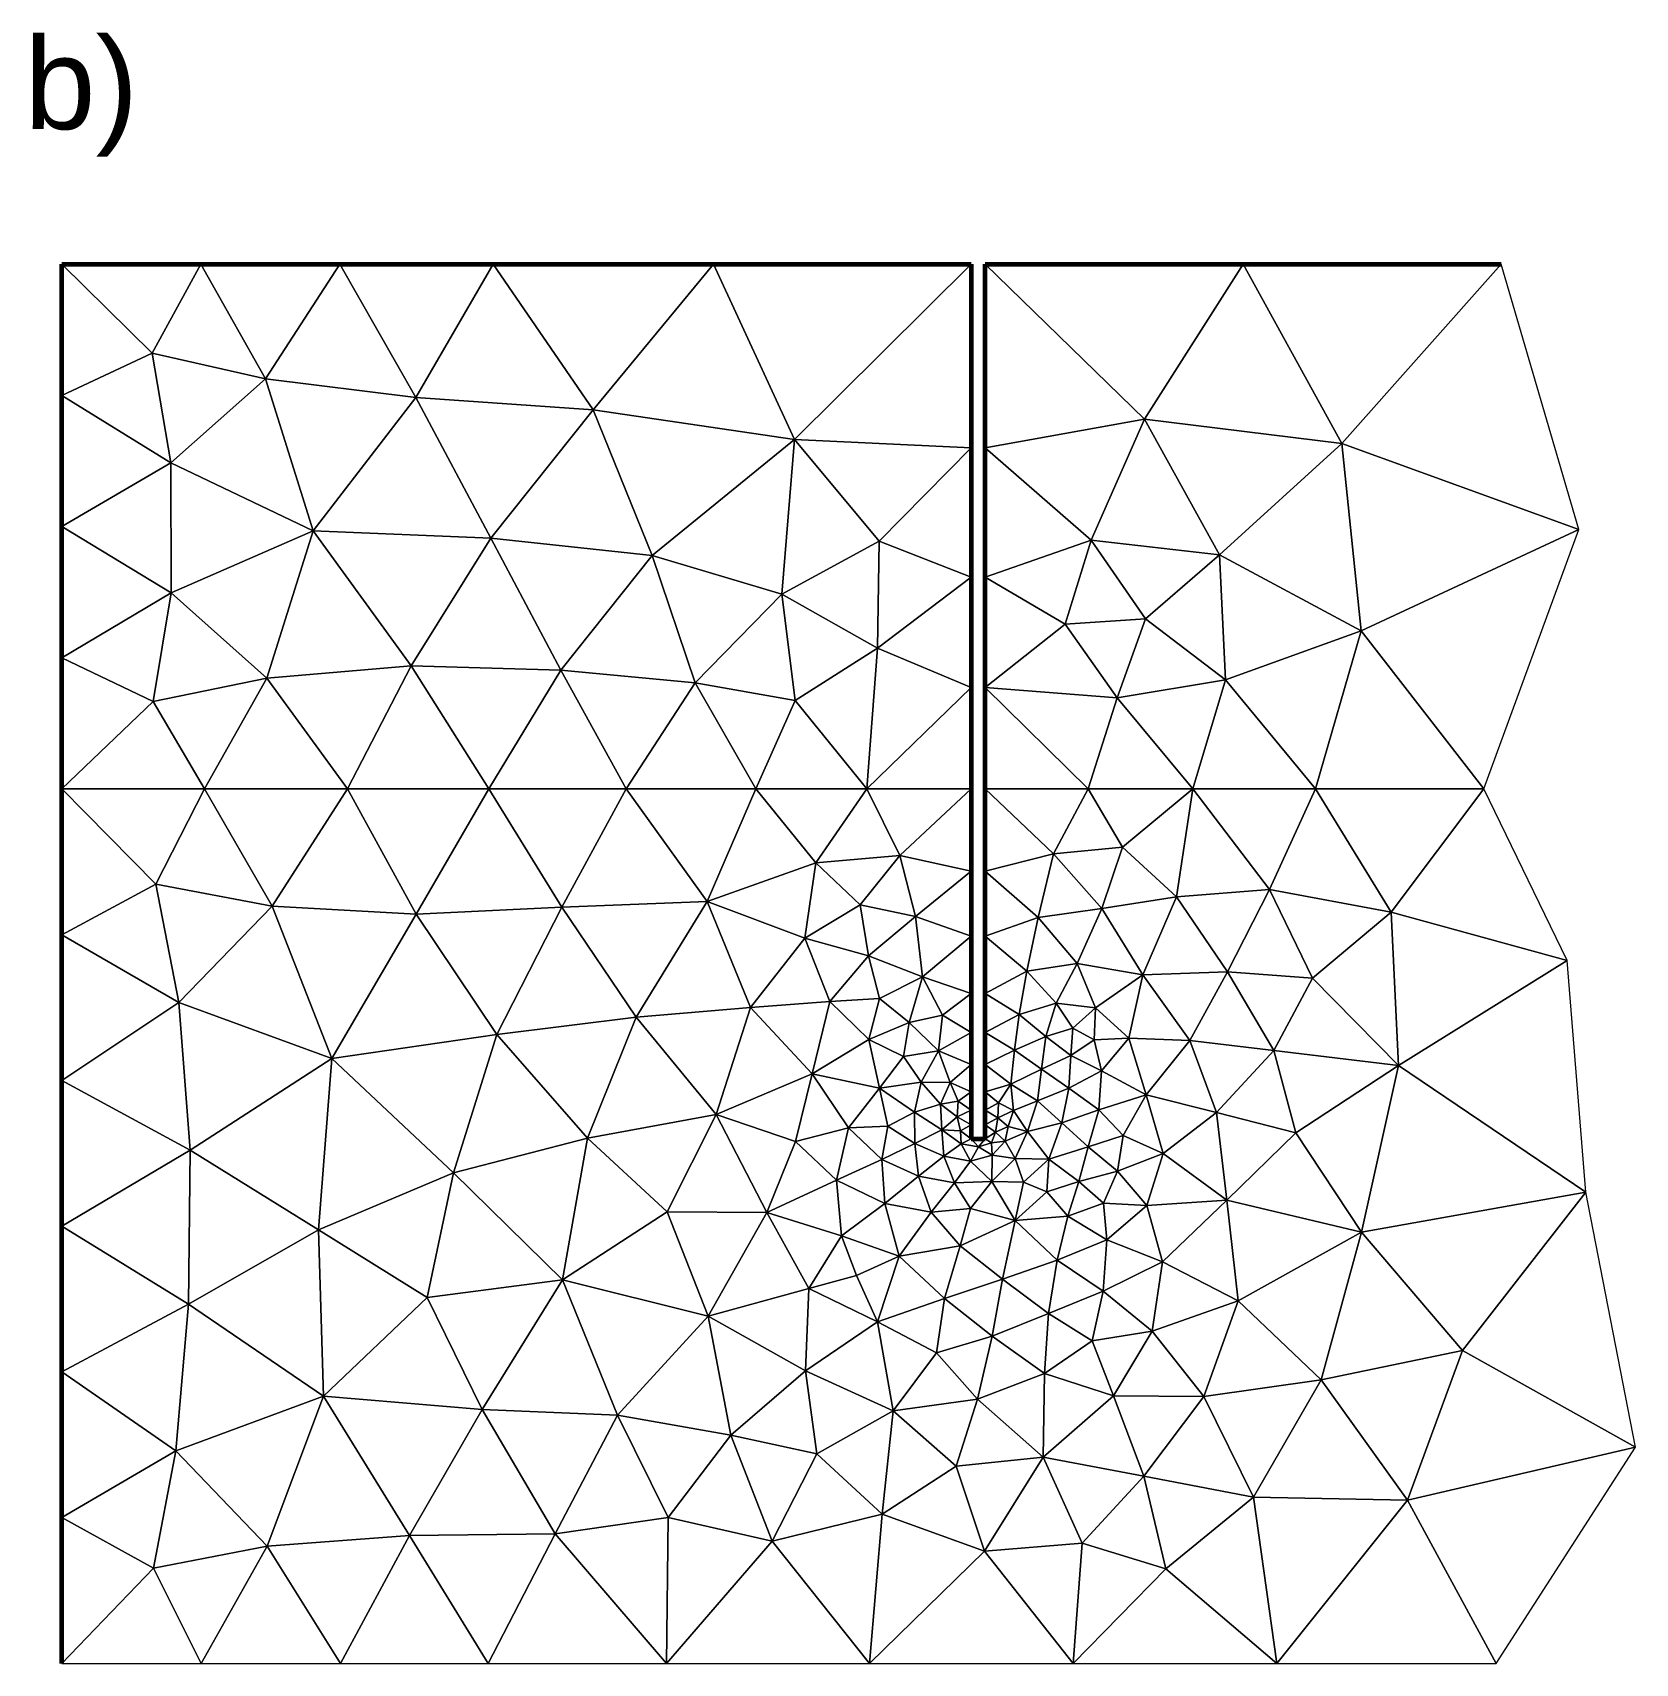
# Model space of a CAD drawing. Extents: x 1.2 to 53.9, y -43.5 to 3.2.
# Drawn here: x 30.99 to 53.9, y -20.08 to 3.23 of the extents above; entities that cross this region are included whole.
import ezdxf

# ---------------------------------------------------------------- set-up
doc = ezdxf.new("R2010")
doc.units = 0
doc.header["$MEASUREMENT"] = 0
doc.layers.add('layer', color=7, linetype='Continuous')
doc.styles.get("Standard").update_dxf_attribs({"font": 'ARIAL.TTF'})

msp = doc.modelspace()

# ---------------------------------------------------------------- texts
at = {"color": 7}
msp.add_text('b)', height=1.3104, dxfattribs=at).set_placement((30.875, 1.847))

# ---------------------------------------------------------------- linework, layer by layer
at = {"color": 1, "lineweight": 60}
for p, q in [((31.409, -20.085), (31.409, -0.085)), ((31.409, -0.085), (44.409, -0.085)), ((44.409, -0.085), (44.409, -12.585)), ((44.609, -12.585), (44.609, -0.085)), ((44.609, -0.085), (51.987, -0.085)), ((44.409, -12.585), (44.609, -12.585))]:
    msp.add_line(p, q, dxfattribs=at)
at = {"layer": 'layer', "color": 47, "lineweight": 9}
for points in [[(31.409, -0.085), (31.409, -1.96), (32.701, -1.355)], [(33.396, -0.085), (31.409, -0.085), (32.701, -1.355)], [(34.32, -1.723), (33.396, -0.085), (32.701, -1.355)], [(35.383, -0.085), (33.396, -0.085), (34.32, -1.723)], [(36.471, -1.991), (35.383, -0.085), (34.32, -1.723)], [(37.577, -0.085), (35.383, -0.085), (36.471, -1.991)], [(39.007, -2.165), (37.577, -0.085), (36.471, -1.991)], [(40.727, -0.085), (37.577, -0.085), (39.007, -2.165)], [(41.884, -2.589), (40.727, -0.085), (39.007, -2.165)], [(44.409, -0.085), (40.727, -0.085), (41.884, -2.589)], [(44.409, -2.708), (44.409, -0.085), (41.884, -2.589)], [(44.609, -0.085), (44.609, -2.708), (46.885, -2.299)], [(48.298, -0.085), (44.609, -0.085), (46.885, -2.299)], [(49.71, -2.648), (48.298, -0.085), (46.885, -2.299)], [(51.987, -0.085), (48.298, -0.085), (49.71, -2.648)], [(53.096, -3.878), (51.987, -0.085), (49.71, -2.648)], [(32.701, -1.355), (31.409, -1.96), (32.969, -2.925)], [(32.701, -1.355), (32.969, -2.925), (34.32, -1.723)], [(34.32, -1.723), (32.969, -2.925), (35.003, -3.893)], [(36.471, -1.991), (34.32, -1.723), (35.003, -3.893)], [(31.409, -1.96), (31.409, -3.835), (32.969, -2.925)], [(37.543, -4), (36.471, -1.991), (35.003, -3.893)], [(39.007, -2.165), (36.471, -1.991), (37.543, -4)], [(39.85, -4.246), (39.007, -2.165), (37.543, -4)], [(41.884, -2.589), (39.007, -2.165), (39.85, -4.246)], [(46.885, -2.299), (44.609, -2.708), (46.123, -4.028)], [(46.885, -2.299), (46.123, -4.028), (47.961, -4.238)], [(49.71, -2.648), (46.885, -2.299), (47.961, -4.238)], [(41.701, -4.798), (41.884, -2.589), (39.85, -4.246)], [(43.093, -4.043), (41.884, -2.589), (41.701, -4.798)], [(43.093, -4.043), (44.409, -2.708), (41.884, -2.589)], [(44.409, -4.556), (44.409, -2.708), (43.093, -4.043)], [(44.609, -2.708), (44.609, -4.556), (46.123, -4.028)], [(47.961, -4.238), (49.985, -5.324), (49.71, -2.648)], [(49.985, -5.324), (53.096, -3.878), (49.71, -2.648)], [(32.969, -2.925), (31.409, -3.835), (32.975, -4.783)], [(32.969, -2.925), (32.975, -4.783), (35.003, -3.893)], [(31.409, -3.835), (31.409, -5.71), (32.975, -4.783)], [(35.003, -3.893), (32.975, -4.783), (34.341, -6.001)], [(34.341, -6.001), (36.406, -5.825), (35.003, -3.893)], [(35.003, -3.893), (36.406, -5.825), (37.543, -4)], [(49.985, -5.324), (51.738, -7.585), (53.096, -3.878)], [(36.406, -5.825), (38.542, -5.885), (37.543, -4)], [(37.543, -4), (38.542, -5.885), (39.85, -4.246)], [(43.069, -5.571), (43.093, -4.043), (41.701, -4.798)], [(43.069, -5.571), (44.409, -4.556), (43.093, -4.043)], [(46.123, -4.028), (44.609, -4.556), (45.754, -5.228)], [(46.123, -4.028), (45.754, -5.228), (46.899, -5.151)], [(47.961, -4.238), (46.123, -4.028), (46.899, -5.151)], [(38.542, -5.885), (40.464, -6.069), (39.85, -4.246)], [(39.85, -4.246), (40.464, -6.069), (41.701, -4.798)], [(46.899, -5.151), (48.045, -6.026), (47.961, -4.238)], [(48.045, -6.026), (49.985, -5.324), (47.961, -4.238)], [(44.409, -6.135), (44.409, -4.556), (43.069, -5.571)], [(44.609, -4.556), (44.609, -6.135), (45.754, -5.228)], [(32.975, -4.783), (31.409, -5.71), (32.717, -6.333)], [(32.975, -4.783), (32.717, -6.333), (34.341, -6.001)], [(40.464, -6.069), (41.894, -6.32), (41.701, -4.798)], [(41.894, -6.32), (43.069, -5.571), (41.701, -4.798)], [(45.754, -5.228), (44.609, -6.135), (46.498, -6.283)], [(45.754, -5.228), (46.498, -6.283), (46.899, -5.151)], [(46.498, -6.283), (48.045, -6.026), (46.899, -5.151)], [(48.045, -6.026), (49.331, -7.585), (49.985, -5.324)], [(49.331, -7.585), (51.738, -7.585), (49.985, -5.324)], [(41.894, -6.32), (42.918, -7.585), (43.069, -5.571)], [(42.918, -7.585), (44.409, -6.135), (43.069, -5.571)], [(31.409, -5.71), (31.409, -7.585), (32.717, -6.333)], [(34.341, -6.001), (35.493, -7.585), (36.406, -5.825)], [(35.493, -7.585), (37.515, -7.585), (36.406, -5.825)], [(36.406, -5.825), (37.515, -7.585), (38.542, -5.885)], [(32.717, -6.333), (33.451, -7.585), (34.341, -6.001)], [(33.451, -7.585), (35.493, -7.585), (34.341, -6.001)], [(37.515, -7.585), (39.477, -7.585), (38.542, -5.885)], [(38.542, -5.885), (39.477, -7.585), (40.464, -6.069)], [(46.498, -6.283), (47.579, -7.585), (48.045, -6.026)], [(47.579, -7.585), (49.331, -7.585), (48.045, -6.026)], [(39.477, -7.585), (41.33, -7.585), (40.464, -6.069)], [(40.464, -6.069), (41.33, -7.585), (41.894, -6.32)], [(42.918, -7.585), (44.409, -7.585), (44.409, -6.135)], [(44.609, -6.135), (44.609, -7.585), (46.081, -7.585)], [(44.609, -6.135), (46.081, -7.585), (46.498, -6.283)], [(46.081, -7.585), (47.579, -7.585), (46.498, -6.283)], [(31.409, -7.585), (33.451, -7.585), (32.717, -6.333)], [(41.33, -7.585), (42.918, -7.585), (41.894, -6.32)], [(31.409, -7.585), (31.409, -9.668), (32.754, -8.947)], [(33.451, -7.585), (31.409, -7.585), (32.754, -8.947)], [(34.417, -9.261), (33.451, -7.585), (32.754, -8.947)], [(35.493, -7.585), (33.451, -7.585), (34.417, -9.261)], [(36.478, -9.373), (35.493, -7.585), (34.417, -9.261)], [(37.515, -7.585), (35.493, -7.585), (36.478, -9.373)], [(38.556, -9.277), (37.515, -7.585), (36.478, -9.373)], [(39.477, -7.585), (37.515, -7.585), (38.556, -9.277)], [(40.635, -9.192), (39.477, -7.585), (38.556, -9.277)], [(41.33, -7.585), (39.477, -7.585), (40.635, -9.192)], [(42.187, -8.642), (41.33, -7.585), (40.635, -9.192)], [(42.918, -7.585), (41.33, -7.585), (42.187, -8.642)], [(43.392, -8.536), (42.918, -7.585), (42.187, -8.642)], [(44.409, -7.585), (42.918, -7.585), (43.392, -8.536)], [(44.409, -8.762), (44.409, -7.585), (43.392, -8.536)], [(44.609, -7.585), (44.609, -8.762), (45.587, -8.511)], [(46.081, -7.585), (44.609, -7.585), (45.587, -8.511)], [(46.574, -8.419), (46.081, -7.585), (45.587, -8.511)], [(47.579, -7.585), (46.081, -7.585), (46.574, -8.419)], [(47.579, -7.585), (46.574, -8.419), (47.343, -9.125)], [(48.672, -9.023), (47.579, -7.585), (47.343, -9.125)], [(49.331, -7.585), (47.579, -7.585), (48.672, -9.023)], [(50.413, -9.345), (49.331, -7.585), (48.672, -9.023)], [(51.738, -7.585), (49.331, -7.585), (50.413, -9.345)], [(52.927, -10.035), (51.738, -7.585), (50.413, -9.345)], [(43.392, -8.536), (42.187, -8.642), (42.825, -9.243)], [(43.614, -9.409), (43.392, -8.536), (42.825, -9.243)], [(43.614, -9.409), (44.409, -8.762), (43.392, -8.536)], [(45.587, -8.511), (44.609, -8.762), (45.369, -9.42)], [(45.587, -8.511), (45.369, -9.42), (46.278, -9.296)], [(46.574, -8.419), (45.587, -8.511), (46.278, -9.296)], [(47.343, -9.125), (46.574, -8.419), (46.278, -9.296)], [(42.187, -8.642), (40.635, -9.192), (42.03, -9.72)], [(42.825, -9.243), (42.187, -8.642), (42.03, -9.72)], [(44.409, -9.689), (44.409, -8.762), (43.614, -9.409)], [(44.609, -8.762), (44.609, -9.689), (45.369, -9.42)], [(32.754, -8.947), (31.409, -9.668), (33.083, -10.636)], [(32.754, -8.947), (33.083, -10.636), (34.417, -9.261)], [(48.672, -9.023), (47.343, -9.125), (48.075, -10.198)], [(49.287, -10.291), (48.672, -9.023), (48.075, -10.198)], [(50.413, -9.345), (48.672, -9.023), (49.287, -10.291)], [(34.417, -9.261), (33.083, -10.636), (35.271, -11.439)], [(36.478, -9.373), (34.417, -9.261), (35.271, -11.439)], [(38.556, -9.277), (36.478, -9.373), (37.631, -11.094)], [(39.622, -10.845), (38.556, -9.277), (37.631, -11.094)], [(40.635, -9.192), (38.556, -9.277), (39.622, -10.845)], [(40.635, -9.192), (39.622, -10.845), (41.253, -10.707)], [(42.03, -9.72), (40.635, -9.192), (41.253, -10.707)], [(42.943, -9.97), (42.825, -9.243), (42.03, -9.72)], [(42.943, -9.97), (43.614, -9.409), (42.825, -9.243)], [(46.278, -9.296), (45.369, -9.42), (45.923, -10.081)], [(46.278, -9.296), (45.923, -10.081), (46.862, -10.244)], [(47.343, -9.125), (46.278, -9.296), (46.862, -10.244)], [(48.075, -10.198), (47.343, -9.125), (46.862, -10.244)], [(37.631, -11.094), (36.478, -9.373), (35.271, -11.439)], [(43.713, -10.27), (43.614, -9.409), (42.943, -9.97)], [(43.713, -10.27), (44.409, -9.689), (43.614, -9.409)], [(45.369, -9.42), (44.609, -9.689), (45.206, -10.191)], [(45.369, -9.42), (45.206, -10.191), (45.923, -10.081)], [(50.516, -11.54), (50.413, -9.345), (49.287, -10.291)], [(52.927, -10.035), (50.413, -9.345), (50.516, -11.54)], [(31.409, -9.668), (31.409, -11.751), (33.083, -10.636)], [(42.03, -9.72), (41.253, -10.707), (42.391, -10.622)], [(42.391, -10.622), (42.943, -9.97), (42.03, -9.72)], [(44.409, -10.507), (44.409, -9.689), (43.713, -10.27)], [(44.609, -9.689), (44.609, -10.507), (45.206, -10.191)], [(43.098, -10.581), (42.943, -9.97), (42.391, -10.622)], [(43.713, -10.27), (42.943, -9.97), (43.098, -10.581)], [(45.206, -10.191), (44.609, -10.507), (45.094, -10.808)], [(45.206, -10.191), (45.094, -10.808), (45.626, -10.649)], [(45.923, -10.081), (45.206, -10.191), (45.626, -10.649)], [(45.923, -10.081), (45.626, -10.649), (46.185, -10.713)], [(45.923, -10.081), (46.185, -10.713), (46.862, -10.244)], [(46.862, -10.244), (46.185, -10.713), (46.662, -11.146)], [(47.533, -11.181), (46.862, -10.244), (46.662, -11.146)], [(48.075, -10.198), (46.862, -10.244), (47.533, -11.181)], [(48.735, -11.323), (48.075, -10.198), (47.533, -11.181)], [(49.287, -10.291), (48.075, -10.198), (48.735, -11.323)], [(52.927, -10.035), (50.516, -11.54), (53.198, -13.348)], [(43.522, -10.923), (43.713, -10.27), (43.098, -10.581)], [(43.999, -10.817), (43.713, -10.27), (43.522, -10.923)], [(43.999, -10.817), (44.409, -10.507), (43.713, -10.27)], [(50.516, -11.54), (49.287, -10.291), (48.735, -11.323)], [(33.083, -10.636), (31.409, -11.751), (33.244, -12.75)], [(33.083, -10.636), (33.244, -12.75), (35.271, -11.439)], [(41.253, -10.707), (39.622, -10.845), (40.764, -12.237)], [(41.253, -10.707), (40.764, -12.237), (42.135, -11.658)], [(42.391, -10.622), (41.253, -10.707), (42.135, -11.658)], [(42.945, -11.168), (42.391, -10.622), (42.135, -11.658)], [(42.945, -11.168), (43.098, -10.581), (42.391, -10.622)], [(43.522, -10.923), (43.098, -10.581), (42.945, -11.168)], [(44.409, -11.066), (44.409, -10.507), (43.999, -10.817)], [(44.609, -10.507), (44.609, -11.066), (45.094, -10.808)], [(45.626, -10.649), (45.094, -10.808), (45.478, -11.124)], [(45.626, -10.649), (45.478, -11.124), (45.861, -11.005)], [(46.185, -10.713), (45.626, -10.649), (45.861, -11.005)], [(46.185, -10.713), (45.861, -11.005), (46.167, -11.171)], [(46.185, -10.713), (46.167, -11.171), (46.662, -11.146)], [(39.622, -10.845), (37.631, -11.094), (38.927, -12.577)], [(40.764, -12.237), (39.622, -10.845), (38.927, -12.577)], [(43.44, -11.407), (43.522, -10.923), (42.945, -11.168)], [(43.941, -11.328), (43.522, -10.923), (43.44, -11.407)], [(43.941, -11.328), (43.999, -10.817), (43.522, -10.923)], [(43.941, -11.328), (44.409, -11.066), (43.999, -10.817)], [(45.094, -10.808), (44.609, -11.066), (45.031, -11.319)], [(45.094, -10.808), (45.031, -11.319), (45.478, -11.124)], [(37.631, -11.094), (35.271, -11.439), (37.009, -13.074)], [(38.927, -12.577), (37.631, -11.094), (37.009, -13.074)], [(43.099, -11.862), (42.945, -11.168), (42.135, -11.658)], [(43.099, -11.862), (43.44, -11.407), (42.945, -11.168)], [(44.409, -11.526), (44.409, -11.066), (43.941, -11.328)], [(44.609, -11.066), (44.609, -11.526), (45.031, -11.319)], [(45.478, -11.124), (45.031, -11.319), (45.415, -11.59)], [(45.478, -11.124), (45.415, -11.59), (45.835, -11.393)], [(45.861, -11.005), (45.478, -11.124), (45.835, -11.393)], [(45.861, -11.005), (45.835, -11.393), (46.167, -11.171)], [(46.167, -11.171), (45.835, -11.393), (46.274, -11.616)], [(46.662, -11.146), (46.167, -11.171), (46.274, -11.616)], [(46.913, -11.955), (46.662, -11.146), (46.274, -11.616)], [(47.533, -11.181), (46.662, -11.146), (46.913, -11.955)], [(47.915, -12.208), (47.533, -11.181), (46.913, -11.955)], [(48.735, -11.323), (47.533, -11.181), (47.915, -12.208)], [(43.695, -11.777), (43.44, -11.407), (43.099, -11.862)], [(43.695, -11.777), (43.941, -11.328), (43.44, -11.407)], [(44.108, -11.78), (43.941, -11.328), (43.695, -11.777)], [(44.108, -11.78), (44.409, -11.526), (43.941, -11.328)], [(45.031, -11.319), (44.609, -11.526), (44.977, -11.806)], [(45.031, -11.319), (44.977, -11.806), (45.415, -11.59)], [(45.835, -11.393), (45.415, -11.59), (45.806, -11.861)], [(45.835, -11.393), (45.806, -11.861), (46.274, -11.616)], [(49.051, -12.499), (48.735, -11.323), (47.915, -12.208)], [(50.516, -11.54), (48.735, -11.323), (49.051, -12.499)], [(35.271, -11.439), (33.244, -12.75), (35.081, -13.887)], [(35.271, -11.439), (35.081, -13.887), (37.009, -13.074)], [(44.409, -11.913), (44.409, -11.526), (44.108, -11.78)], [(44.609, -11.526), (44.609, -11.913), (44.977, -11.806)], [(45.415, -11.59), (44.977, -11.806), (45.358, -12.045)], [(45.415, -11.59), (45.358, -12.045), (45.806, -11.861)], [(46.274, -11.616), (45.806, -11.861), (46.232, -12.174)], [(46.913, -11.955), (46.274, -11.616), (46.232, -12.174)], [(49.989, -13.919), (50.516, -11.54), (49.051, -12.499)], [(53.198, -13.348), (50.516, -11.54), (49.989, -13.919)], [(31.409, -11.751), (31.409, -13.835), (33.244, -12.75)], [(42.135, -11.658), (40.764, -12.237), (41.9, -12.626)], [(42.135, -11.658), (41.9, -12.626), (42.658, -12.431)], [(43.099, -11.862), (42.135, -11.658), (42.658, -12.431)], [(43.219, -12.404), (43.099, -11.862), (42.658, -12.431)], [(43.6, -12.206), (43.695, -11.777), (43.099, -11.862)], [(43.6, -12.206), (43.099, -11.862), (43.219, -12.404)], [(43.973, -12.089), (43.695, -11.777), (43.6, -12.206)], [(43.973, -12.089), (44.108, -11.78), (43.695, -11.777)], [(44.223, -12.046), (44.108, -11.78), (43.973, -12.089)], [(44.223, -12.046), (44.409, -11.913), (44.108, -11.78)], [(44.977, -11.806), (44.609, -11.913), (44.801, -12.073)], [(44.977, -11.806), (44.801, -12.073), (45.015, -12.183)], [(44.977, -11.806), (45.015, -12.183), (45.358, -12.045)], [(45.806, -11.861), (45.358, -12.045), (45.705, -12.356)], [(45.806, -11.861), (45.705, -12.356), (46.232, -12.174)], [(43.992, -12.456), (43.973, -12.089), (43.6, -12.206)], [(44.211, -12.271), (44.223, -12.046), (43.973, -12.089)], [(43.992, -12.456), (44.211, -12.271), (43.973, -12.089)], [(44.211, -12.271), (44.409, -12.175), (44.223, -12.046)], [(44.409, -12.175), (44.409, -11.913), (44.223, -12.046)], [(44.609, -11.913), (44.609, -12.175), (44.801, -12.073)], [(44.801, -12.073), (44.609, -12.175), (44.789, -12.286)], [(44.801, -12.073), (44.789, -12.286), (45.015, -12.183)], [(45.358, -12.045), (45.015, -12.183), (45.213, -12.48)], [(45.358, -12.045), (45.213, -12.48), (45.705, -12.356)], [(46.581, -12.54), (46.913, -11.955), (46.232, -12.174)], [(47.154, -12.797), (46.913, -11.955), (46.581, -12.54)], [(47.915, -12.208), (46.913, -11.955), (47.154, -12.797)], [(40.764, -12.237), (38.927, -12.577), (40.066, -13.632)], [(40.764, -12.237), (40.066, -13.632), (41.49, -13.639)], [(41.9, -12.626), (40.764, -12.237), (41.49, -13.639)], [(43.605, -12.651), (43.6, -12.206), (43.219, -12.404)], [(43.605, -12.651), (43.992, -12.456), (43.6, -12.206)], [(44.258, -12.471), (44.211, -12.271), (43.992, -12.456)], [(44.409, -12.386), (44.409, -12.175), (44.211, -12.271)], [(44.258, -12.471), (44.409, -12.386), (44.211, -12.271)], [(44.609, -12.175), (44.609, -12.386), (44.789, -12.286)], [(44.789, -12.286), (44.609, -12.386), (44.758, -12.489)], [(44.789, -12.286), (44.758, -12.489), (44.938, -12.412)], [(45.015, -12.183), (44.789, -12.286), (44.938, -12.412)], [(45.015, -12.183), (44.938, -12.412), (45.213, -12.48)], [(45.705, -12.356), (46.082, -12.699), (46.232, -12.174)], [(46.232, -12.174), (46.082, -12.699), (46.581, -12.54)], [(48.064, -13.464), (47.915, -12.208), (47.154, -12.797)], [(49.051, -12.499), (47.915, -12.208), (48.064, -13.464)], [(38.927, -12.577), (37.009, -13.074), (38.567, -14.604)], [(40.066, -13.632), (38.927, -12.577), (38.567, -14.604)], [(42.658, -12.431), (41.9, -12.626), (42.482, -13.175)], [(43.133, -12.882), (42.658, -12.431), (42.482, -13.175)], [(43.133, -12.882), (43.219, -12.404), (42.658, -12.431)], [(43.605, -12.651), (43.219, -12.404), (43.133, -12.882)], [(44.018, -12.835), (43.992, -12.456), (43.605, -12.651)], [(44.267, -12.66), (44.258, -12.471), (43.992, -12.456)], [(44.267, -12.66), (43.992, -12.456), (44.018, -12.835)], [(44.409, -12.585), (44.409, -12.386), (44.258, -12.471)], [(44.409, -12.585), (44.258, -12.471), (44.267, -12.66)], [(44.516, -12.7), (44.409, -12.585), (44.267, -12.66)], [(44.609, -12.585), (44.409, -12.585), (44.516, -12.7)], [(44.609, -12.585), (44.516, -12.7), (44.701, -12.644)], [(44.609, -12.386), (44.609, -12.585), (44.758, -12.489)], [(44.758, -12.489), (44.609, -12.585), (44.701, -12.644)], [(44.758, -12.489), (44.701, -12.644), (44.897, -12.62)], [(44.938, -12.412), (44.758, -12.489), (44.897, -12.62)], [(44.938, -12.412), (44.897, -12.62), (45.213, -12.48)], [(45.213, -12.48), (44.897, -12.62), (45.037, -12.867)], [(45.213, -12.48), (45.037, -12.867), (45.521, -12.878)], [(45.705, -12.356), (45.213, -12.48), (45.521, -12.878)], [(45.705, -12.356), (45.521, -12.878), (46.082, -12.699)], [(46.581, -12.54), (46.082, -12.699), (46.5, -13.05)], [(47.154, -12.797), (46.581, -12.54), (46.5, -13.05)], [(49.989, -13.919), (49.051, -12.499), (48.064, -13.464)], [(33.244, -12.75), (31.409, -13.835), (33.22, -14.949)], [(33.244, -12.75), (33.22, -14.949), (35.081, -13.887)], [(42.482, -13.175), (41.9, -12.626), (41.49, -13.639)], [(43.658, -13.122), (43.605, -12.651), (43.133, -12.882)], [(44.018, -12.835), (43.605, -12.651), (43.658, -13.122)], [(44.401, -12.905), (44.267, -12.66), (44.018, -12.835)], [(44.516, -12.7), (44.267, -12.66), (44.401, -12.905)], [(44.711, -12.822), (44.516, -12.7), (44.401, -12.905)], [(44.701, -12.644), (44.516, -12.7), (44.711, -12.822)], [(44.701, -12.644), (44.711, -12.822), (44.897, -12.62)], [(44.897, -12.62), (44.711, -12.822), (45.037, -12.867)], [(46.082, -12.699), (45.521, -12.878), (45.948, -13.196)], [(46.082, -12.699), (45.948, -13.196), (46.5, -13.05)], [(46.921, -13.538), (47.154, -12.797), (46.5, -13.05)], [(48.064, -13.464), (47.154, -12.797), (46.921, -13.538)], [(43.173, -13.509), (43.133, -12.882), (42.482, -13.175)], [(43.658, -13.122), (43.133, -12.882), (43.173, -13.509)], [(44.172, -13.213), (44.018, -12.835), (43.658, -13.122)], [(44.401, -12.905), (44.018, -12.835), (44.172, -13.213)], [(44.704, -13.194), (44.401, -12.905), (44.172, -13.213)], [(44.711, -12.822), (44.401, -12.905), (44.704, -13.194)], [(45.037, -12.867), (44.711, -12.822), (44.704, -13.194)], [(45.037, -12.867), (44.704, -13.194), (45.158, -13.207)], [(45.521, -12.878), (45.037, -12.867), (45.158, -13.207)], [(45.521, -12.878), (45.158, -13.207), (45.489, -13.345)], [(45.521, -12.878), (45.489, -13.345), (45.948, -13.196)], [(46.5, -13.05), (45.948, -13.196), (46.301, -13.506)], [(46.5, -13.05), (46.301, -13.506), (46.921, -13.538)], [(37.009, -13.074), (35.081, -13.887), (36.631, -14.854)], [(37.009, -13.074), (36.631, -14.854), (38.567, -14.604)], [(42.482, -13.175), (41.49, -13.639), (42.557, -13.974)], [(43.173, -13.509), (42.482, -13.175), (42.557, -13.974)], [(43.839, -13.635), (43.658, -13.122), (43.173, -13.509)], [(44.172, -13.213), (43.658, -13.122), (43.839, -13.635)], [(44.401, -13.583), (44.172, -13.213), (43.839, -13.635)], [(44.704, -13.194), (44.172, -13.213), (44.401, -13.583)], [(44.704, -13.194), (44.401, -13.583), (45.036, -13.756)], [(45.158, -13.207), (44.704, -13.194), (45.036, -13.756)], [(45.158, -13.207), (45.036, -13.756), (45.489, -13.345)], [(45.948, -13.196), (45.489, -13.345), (45.791, -13.693)], [(45.948, -13.196), (45.791, -13.693), (46.301, -13.506)], [(43.378, -14.263), (43.173, -13.509), (42.557, -13.974)], [(43.839, -13.635), (43.173, -13.509), (43.378, -14.263)], [(45.489, -13.345), (45.036, -13.756), (45.791, -13.693)], [(45.791, -13.693), (46.348, -14.031), (46.301, -13.506)], [(46.348, -14.031), (46.921, -13.538), (46.301, -13.506)], [(47.145, -14.344), (48.064, -13.464), (46.921, -13.538)], [(48.228, -14.9), (48.064, -13.464), (47.145, -14.344)], [(48.228, -14.9), (49.989, -13.919), (48.064, -13.464)], [(51.431, -15.611), (53.198, -13.348), (49.989, -13.919)], [(51.431, -15.611), (53.904, -16.993), (53.198, -13.348)], [(38.567, -14.604), (40.648, -15.12), (40.066, -13.632)], [(40.066, -13.632), (40.648, -15.12), (41.49, -13.639)], [(40.648, -15.12), (42.089, -14.727), (41.49, -13.639)], [(41.49, -13.639), (42.089, -14.727), (42.557, -13.974)], [(44.253, -14.117), (43.839, -13.635), (43.378, -14.263)], [(44.401, -13.583), (43.839, -13.635), (44.253, -14.117)], [(45.036, -13.756), (44.401, -13.583), (44.253, -14.117)], [(45.791, -13.693), (45.036, -13.756), (45.638, -14.321)], [(45.638, -14.321), (46.348, -14.031), (45.791, -13.693)], [(46.348, -14.031), (47.145, -14.344), (46.921, -13.538)], [(31.409, -13.835), (31.409, -15.918), (33.22, -14.949)], [(35.081, -13.887), (33.22, -14.949), (35.152, -16.263)], [(35.081, -13.887), (35.152, -16.263), (36.631, -14.854)], [(42.089, -14.727), (42.768, -14.54), (42.557, -13.974)], [(42.557, -13.974), (42.768, -14.54), (43.378, -14.263)], [(44.859, -14.592), (45.036, -13.756), (44.253, -14.117)], [(45.036, -13.756), (44.859, -14.592), (45.638, -14.321)], [(49.414, -16.032), (49.989, -13.919), (48.228, -14.9)], [(49.414, -16.032), (51.431, -15.611), (49.989, -13.919)], [(44.253, -14.117), (43.378, -14.263), (44.027, -14.87)], [(44.027, -14.87), (44.859, -14.592), (44.253, -14.117)], [(45.638, -14.321), (46.297, -14.766), (46.348, -14.031)], [(46.297, -14.766), (47.145, -14.344), (46.348, -14.031)], [(42.768, -14.54), (43.07, -15.201), (43.378, -14.263)], [(43.07, -15.201), (44.027, -14.87), (43.378, -14.263)], [(44.859, -14.592), (45.515, -15.083), (45.638, -14.321)], [(45.515, -15.083), (46.297, -14.766), (45.638, -14.321)], [(46.297, -14.766), (46.999, -15.336), (47.145, -14.344)], [(46.999, -15.336), (48.228, -14.9), (47.145, -14.344)], [(36.631, -14.854), (37.419, -16.456), (38.567, -14.604)], [(37.419, -16.456), (39.352, -16.536), (38.567, -14.604)], [(38.567, -14.604), (39.352, -16.536), (40.648, -15.12)], [(42.089, -14.727), (43.07, -15.201), (42.768, -14.54)], [(44.027, -14.87), (44.71, -15.405), (44.859, -14.592)], [(44.71, -15.405), (45.515, -15.083), (44.859, -14.592)], [(35.152, -16.263), (37.419, -16.456), (36.631, -14.854)], [(40.648, -15.12), (42.043, -15.901), (42.089, -14.727)], [(42.043, -15.901), (43.07, -15.201), (42.089, -14.727)], [(43.07, -15.201), (43.915, -15.647), (44.027, -14.87)], [(43.915, -15.647), (44.71, -15.405), (44.027, -14.87)], [(45.515, -15.083), (46.141, -15.476), (46.297, -14.766)], [(46.141, -15.476), (46.999, -15.336), (46.297, -14.766)], [(46.999, -15.336), (47.735, -16.272), (48.228, -14.9)], [(47.735, -16.272), (49.414, -16.032), (48.228, -14.9)], [(33.22, -14.949), (31.409, -15.918), (33.041, -17.044)], [(33.22, -14.949), (33.041, -17.044), (35.152, -16.263)], [(39.352, -16.536), (40.976, -16.822), (40.648, -15.12)], [(40.976, -16.822), (42.043, -15.901), (40.648, -15.12)], [(44.71, -15.405), (45.457, -15.942), (45.515, -15.083)], [(45.457, -15.942), (46.141, -15.476), (45.515, -15.083)], [(42.043, -15.901), (43.293, -16.474), (43.07, -15.201)], [(43.07, -15.201), (43.293, -16.474), (43.915, -15.647)], [(46.141, -15.476), (46.442, -16.26), (46.999, -15.336)], [(46.442, -16.26), (47.735, -16.272), (46.999, -15.336)], [(43.915, -15.647), (44.5, -16.307), (44.71, -15.405)], [(44.5, -16.307), (45.457, -15.942), (44.71, -15.405)], [(45.457, -15.942), (46.442, -16.26), (46.141, -15.476)], [(50.648, -17.753), (51.431, -15.611), (49.414, -16.032)], [(50.648, -17.753), (53.904, -16.993), (51.431, -15.611)], [(43.293, -16.474), (44.5, -16.307), (43.915, -15.647)], [(31.409, -15.918), (31.409, -18.001), (33.041, -17.044)], [(40.976, -16.822), (42.201, -17.091), (42.043, -15.901)], [(42.201, -17.091), (43.293, -16.474), (42.043, -15.901)], [(44.5, -16.307), (45.44, -17.139), (45.457, -15.942)], [(45.44, -17.139), (46.442, -16.26), (45.457, -15.942)], [(47.735, -16.272), (48.443, -17.711), (49.414, -16.032)], [(48.443, -17.711), (50.648, -17.753), (49.414, -16.032)], [(35.152, -16.263), (33.041, -17.044), (34.348, -18.409)], [(34.348, -18.409), (36.38, -18.255), (35.152, -16.263)], [(35.152, -16.263), (36.38, -18.255), (37.419, -16.456)], [(43.293, -16.474), (44.194, -17.264), (44.5, -16.307)], [(44.194, -17.264), (45.44, -17.139), (44.5, -16.307)], [(45.44, -17.139), (46.877, -17.41), (46.442, -16.26)], [(46.442, -16.26), (46.877, -17.41), (47.735, -16.272)], [(46.877, -17.41), (48.443, -17.711), (47.735, -16.272)], [(36.38, -18.255), (38.464, -18.235), (37.419, -16.456)], [(37.419, -16.456), (38.464, -18.235), (39.352, -16.536)], [(38.464, -18.235), (40.08, -17.998), (39.352, -16.536)], [(39.352, -16.536), (40.08, -17.998), (40.976, -16.822)], [(42.201, -17.091), (43.135, -17.95), (43.293, -16.474)], [(43.135, -17.95), (44.194, -17.264), (43.293, -16.474)], [(40.08, -17.998), (41.567, -18.339), (40.976, -16.822)], [(41.567, -18.339), (42.201, -17.091), (40.976, -16.822)], [(50.648, -17.753), (51.914, -20.085), (53.904, -16.993)], [(33.041, -17.044), (31.409, -18.001), (32.721, -18.724)], [(33.041, -17.044), (32.721, -18.724), (34.348, -18.409)], [(41.567, -18.339), (43.135, -17.95), (42.201, -17.091)], [(44.194, -17.264), (44.598, -18.481), (45.44, -17.139)], [(44.598, -18.481), (45.997, -18.364), (45.44, -17.139)], [(45.997, -18.364), (46.877, -17.41), (45.44, -17.139)], [(43.135, -17.95), (44.598, -18.481), (44.194, -17.264)], [(45.997, -18.364), (47.193, -18.731), (46.877, -17.41)], [(46.877, -17.41), (47.193, -18.731), (48.443, -17.711)], [(47.193, -18.731), (48.781, -20.085), (48.443, -17.711)], [(48.781, -20.085), (50.648, -17.753), (48.443, -17.711)], [(48.781, -20.085), (51.914, -20.085), (50.648, -17.753)], [(31.409, -18.001), (31.409, -20.085), (32.721, -18.724)], [(38.464, -18.235), (40.056, -20.085), (40.08, -17.998)], [(40.056, -20.085), (41.567, -18.339), (40.08, -17.998)], [(41.567, -18.339), (42.956, -20.085), (43.135, -17.95)], [(42.956, -20.085), (44.598, -18.481), (43.135, -17.95)], [(32.721, -18.724), (33.403, -20.085), (34.348, -18.409)], [(33.403, -20.085), (35.396, -20.085), (34.348, -18.409)], [(34.348, -18.409), (35.396, -20.085), (36.38, -18.255)], [(35.396, -20.085), (37.506, -20.085), (36.38, -18.255)], [(36.38, -18.255), (37.506, -20.085), (38.464, -18.235)], [(37.506, -20.085), (40.056, -20.085), (38.464, -18.235)], [(40.056, -20.085), (42.956, -20.085), (41.567, -18.339)], [(44.598, -18.481), (45.868, -20.085), (45.997, -18.364)], [(45.868, -20.085), (47.193, -18.731), (45.997, -18.364)], [(42.956, -20.085), (45.868, -20.085), (44.598, -18.481)], [(31.409, -20.085), (33.403, -20.085), (32.721, -18.724)], [(45.868, -20.085), (48.781, -20.085), (47.193, -18.731)]]:
    msp.add_3dface(points, dxfattribs=at)

msp.set_redraw_order([(e.dxf.handle, doc.entitydb.next_handle()) for e in msp.query("TEXT MTEXT ATTDEF DIMENSION ARC_DIMENSION")])  # texts and dimensions are drawn at this point

doc.saveas('drawing.dxf')
